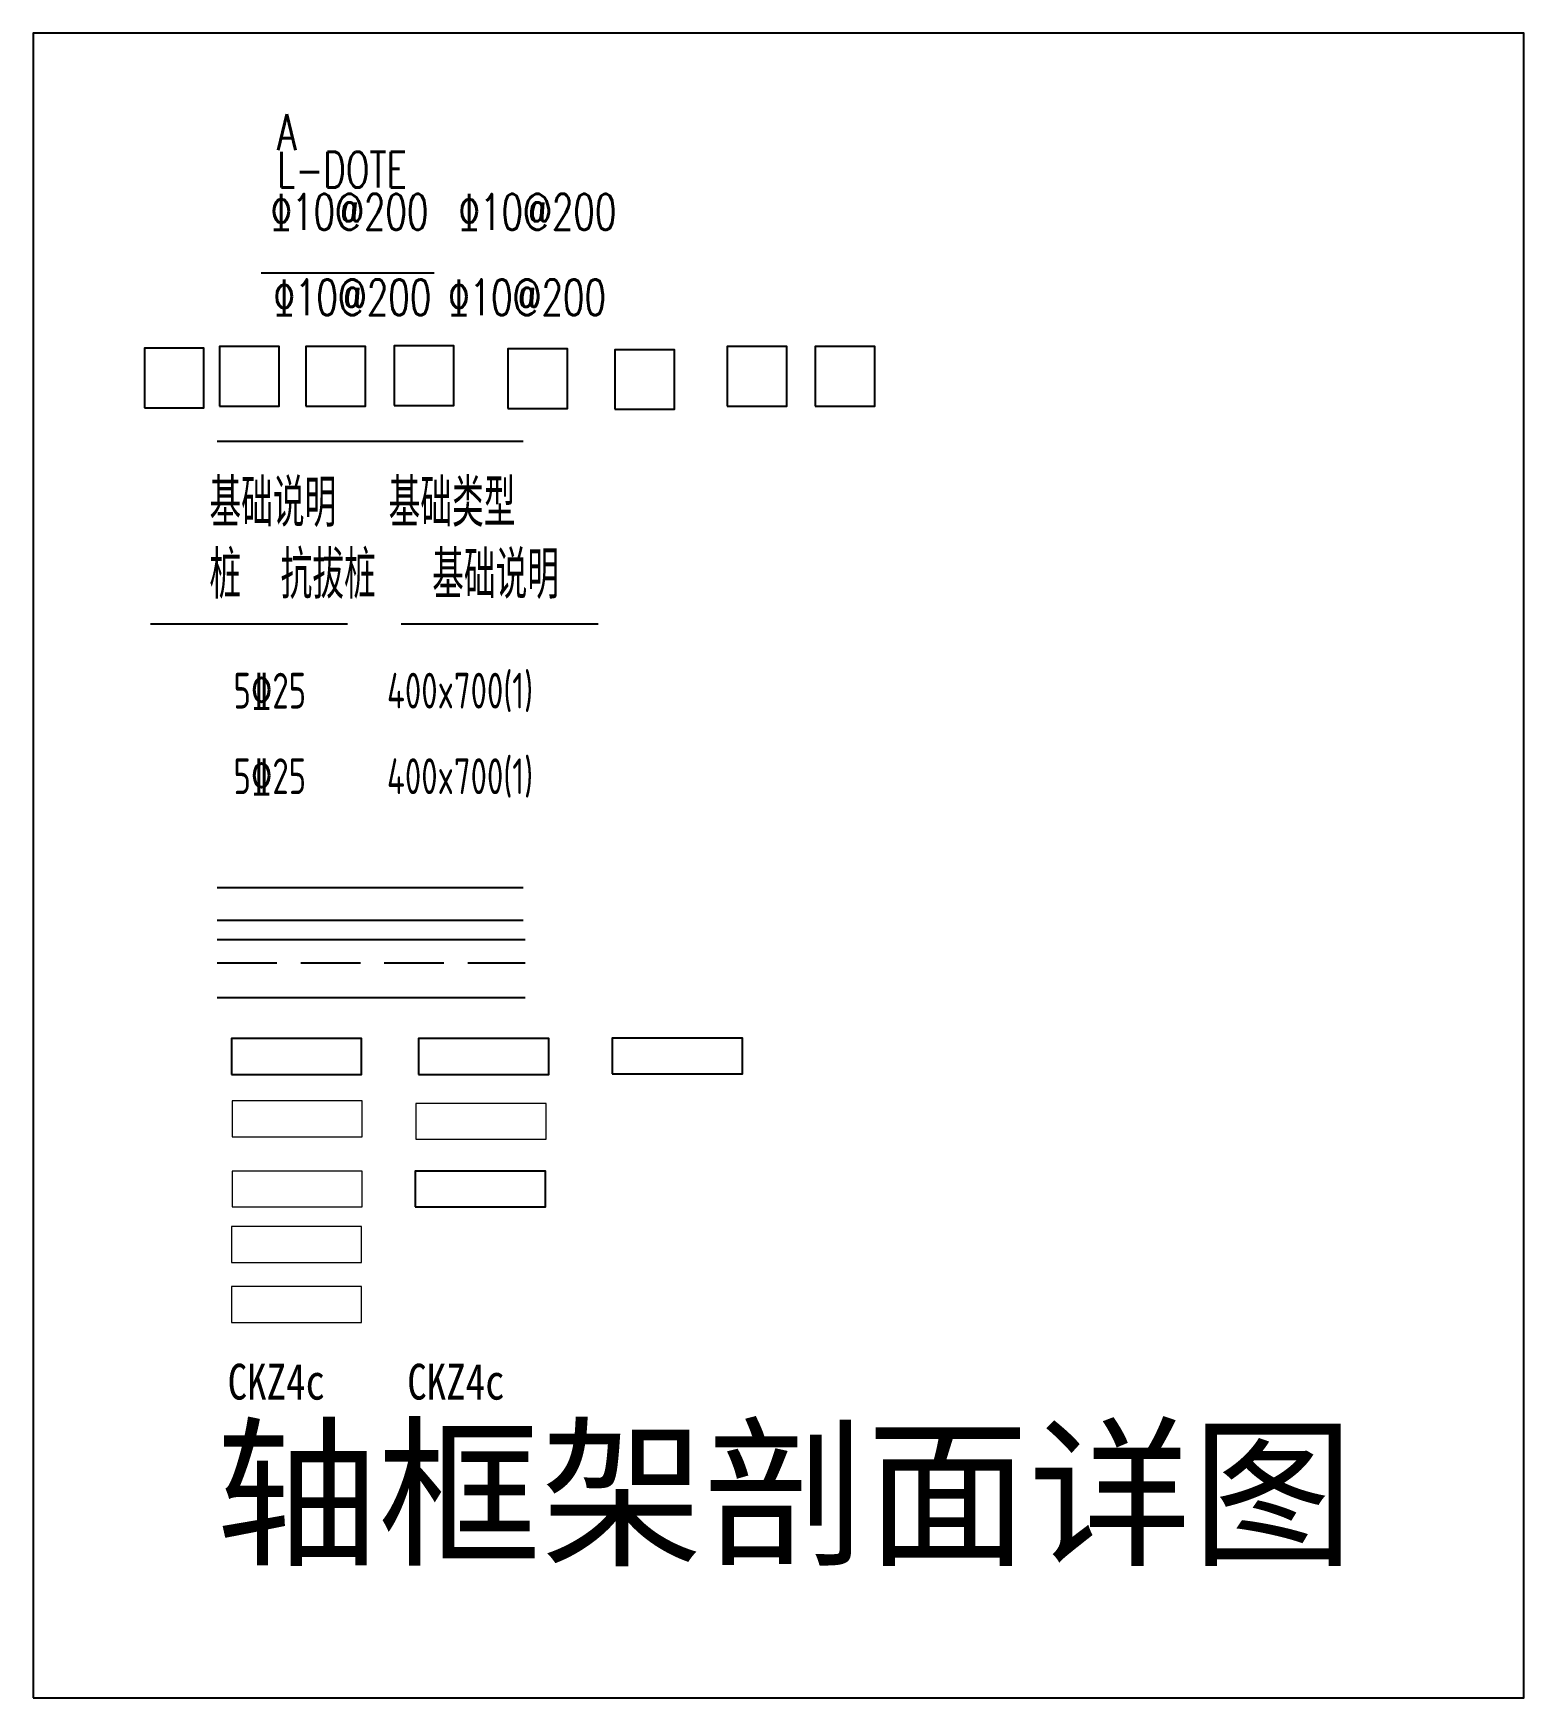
# Model space of a CAD drawing. Header units: millimetres. Extents: x 2998490 to 15040601, y 444546 to 7822218.
# Drawn here: x 14026562 to 14039059, y 7708385 to 7722341 of the extents above; entities that cross this region are included whole.
import ezdxf

# ---------------------------------------------------------------- set-up
doc = ezdxf.new("R2010")
doc.units = ezdxf.units.MM
doc.header["$LTSCALE"] = 2000
for name, pattern in [('ACAD_ISO02W100', [15, 12, -3]), ('CONTINOUS', [0]), ('DASH', [0.35, 0.25, -0.1]), ('DOTE', [2.42, 2, -0.2, 0.02, -0.2])]:
    doc.linetypes.add(name, pattern=pattern)
for name, color, linetype in [('3-AXIS', 3, 'Continuous'), ('3-AXIS_TEXT', 7, 'Continuous'), ('3-ban', 84, 'Continuous'), ('3-ban-hatch', 9, 'Continuous'), ('3-ban-rein', 1, 'Continuous'), ('3-ban设备基础', 3, 'Continuous'), ('3-column-DOWN', 232, 'Continuous'), ('3-column-DOWN-jichu', 232, 'Continuous'), ('3-COLUMN-UP', 2, 'Continuous'), ('3-dcl', 3, 'Continuous'), ('3-dote', 43, 'DOTE'), ('3-dote-axis', 214, 'Continuous'), ('3-HATCH', 8, 'Continuous'), ('3-hole', 3, 'Continuous'), ('3-jichu', 4, 'Continuous'), ('3-jichu-说明', 4, 'Continuous'), ('3-jichu桩', 4, 'Continuous'), ('3-jichu桩HATCH', 8, 'Continuous'), ('3-jichu类型', 43, 'Continuous'), ('3-jichu试验桩', 4, 'Continuous'), ('3-liang-rein-X', 54, 'Continuous'), ('3-liang-rein-Y', 130, 'Continuous'), ('3-liang-R截面-X', 50, 'Continuous'), ('3-liang-R截面-Y', 70, 'Continuous'), ('3-liang-s', 120, 'Continuous'), ('3-liang-s-1', 44, 'Continuous'), ('3-liang-xu', 120, 'DASH'), ('3-liang-xucl', 70, 'Continuous'), ('3-liang-xuRein', 73, 'CONTINOUS'), ('3-qiang-DOWN', 5, 'Continuous'), ('3-qiang-hatch', 8, 'Continuous'), ('3-qiang-UP', 2, 'Continuous'), ('3-柱墙定位', 205, 'Continuous'), ('3-柱钢筋', 7, 'Continuous'), ('3-标题', 4, 'Continuous'), ('3-沉降观测点', 6, 'Continuous'), ('3-装饰线脚', 7, 'Continuous'), ('31-beam-text', 54, 'Continuous'), ('31-column-text', 50, 'Continuous'), ('图框', 7, 'Continuous')]:
    doc.layers.add(name, color=color, linetype=linetype)
for name, color, linetype, lineweight in [('3-对图', 1, 'Continuous', 5), ('3-引线', 9, 'Continuous', 15), ('3-檩条', 200, 'Continuous', 5), ('3-虚线', 6, 'ACAD_ISO02W100', 13), ('3-零部件', 73, 'Continuous', 5)]:
    doc.layers.add(name, color=color, linetype=linetype, lineweight=lineweight)
doc.styles.add('ST', font='NSimSun.ttf', dxfattribs={"height": 1})
doc.styles.add('TSSD_Rein', font='Tssdeng.shx', dxfattribs={"width": 0.7, "bigfont": 'hztxt.shx'})
doc.styles.add('宋体', font='NSimSun-18030.ttf')
doc.styles.add('汉字', font='tj-romans1.shx', dxfattribs={"width": 0.7, "bigfont": 'tjhztxt.shx'})

msp = doc.modelspace()

# ---------------------------------------------------------------- texts
at = {"layer": '3-AXIS', "style": '汉字', "width": 0.7}
msp.add_text('A', height=300, dxfattribs=at).set_placement((14028607.1, 7721362.3))
at = {"layer": '3-AXIS_TEXT', "style": '汉字', "width": 0.7}
msp.add_text('L-DOTE', height=300, dxfattribs=at).set_placement((14028607.1, 7721048))
at = {"layer": '3-ban', "style": '汉字', "width": 0.7}
msp.add_text('%%13110@200', height=300, dxfattribs=at).set_placement((14028552, 7720693.9))
at = {"layer": '3-ban-hatch', "style": '汉字', "width": 0.7}
msp.add_text('%%13110@200', height=300, dxfattribs=at).set_placement((14030127.8, 7720693.9))
at = {"layer": '3-jichu-说明', "style": '汉字', "width": 0.7}
msp.add_text('基础说明', height=400, dxfattribs=at).set_placement((14028039.3, 7718203.5))
at = {"layer": '3-jichu桩', "style": '汉字', "width": 0.7}
msp.add_text('桩', height=400, dxfattribs=at).set_placement((14028039.3, 7717600.6))
at = {"layer": '3-jichu桩HATCH', "style": '汉字', "width": 0.7}
msp.add_text('基础说明', height=400, dxfattribs=at).set_placement((14029906.8, 7717600.6))
at = {"layer": '3-jichu类型', "style": '汉字', "width": 0.7}
msp.add_text('基础类型', height=400, dxfattribs=at).set_placement((14029541.1, 7718203.5))
at = {"layer": '3-jichu试验桩', "style": '汉字', "width": 0.7}
msp.add_text('抗拔桩', height=400, dxfattribs=at).set_placement((14028635.8, 7717600.6))
at = {"layer": '3-liang-rein-X', "style": 'TSSD_Rein', "width": 0.7}
msp.add_text('5%%13225', height=300, dxfattribs=at).set_placement((14028241.2, 7716679.2))
at = {"layer": '3-liang-rein-Y', "style": 'TSSD_Rein', "width": 0.7}
msp.add_text('5%%13225', height=300, dxfattribs=at).set_placement((14028241.2, 7715961.6))
at = {"layer": '3-liang-R截面-X', "style": 'TSSD_Rein', "width": 0.7}
msp.add_text('400x700(1)', height=300, dxfattribs=at).set_placement((14029527.5, 7716679.2))
at = {"layer": '3-liang-R截面-Y', "style": 'TSSD_Rein', "width": 0.7}
msp.add_text('400x700(1)', height=300, dxfattribs=at).set_placement((14029527.5, 7715961.6))
at = {"layer": '3-柱墙定位', "style": 'ST', "width": 0.8}
msp.add_text('CKZ4c', height=300, dxfattribs=at).set_placement((14029697.8, 7710884.9))
at = {"layer": '3-柱钢筋', "style": 'ST', "width": 0.8}
msp.add_text('CKZ4c', height=300, dxfattribs=at).set_placement((14028191.9, 7710884.9))
at = {"layer": '3-标题', "style": '宋体'}
msp.add_text('轴框架剖面详图', height=1000, dxfattribs=at).set_placement((14028090, 7709597.3))
at = {"layer": '31-beam-text', "style": '汉字', "width": 0.7}
msp.add_text('%%13110@200', height=300, dxfattribs=at).set_placement((14028576.3, 7719977.4))
at = {"layer": '31-column-text', "style": '汉字', "width": 0.7}
msp.add_text('%%13110@200', height=300, dxfattribs=at).set_placement((14030040.8, 7719977.4))

# ---------------------------------------------------------------- linework, layer by layer
at = {"layer": '3-ban-rein'}
msp.add_line((14028471.9, 7720333.3), (14029924.2, 7720333.3), dxfattribs=at)
at = {"layer": '3-ban设备基础'}
msp.add_lwpolyline([(14029765.2, 7712500.8), (14030855.9, 7712500.8), (14030855.9, 7712800.8), (14029765.2, 7712800.8)], close=True, dxfattribs=at)
at = {"layer": '3-column-DOWN'}
msp.add_lwpolyline([(14028848.1, 7719213.8), (14029348.1, 7719213.8), (14029348.1, 7719713.8), (14028848.1, 7719713.8)], close=True, dxfattribs=at)
at = {"layer": '3-column-DOWN-jichu'}
msp.add_lwpolyline([(14028124.4, 7719213.8), (14028624.4, 7719213.8), (14028624.4, 7719713.8), (14028124.4, 7719713.8)], close=True, dxfattribs=at)
at = {"layer": '3-COLUMN-UP'}
msp.add_lwpolyline([(14027493.7, 7719201), (14027993.7, 7719201), (14027993.7, 7719701), (14027493.7, 7719701)], close=True, dxfattribs=at)
at = {"layer": '3-dcl'}
msp.add_lwpolyline([(14030541.6, 7719194.9), (14031041.6, 7719194.9), (14031041.6, 7719694.9), (14030541.6, 7719694.9)], close=True, dxfattribs=at)
at = {"layer": '3-dote'}
msp.add_line((14027545.1, 7717390.2), (14029197.4, 7717390.2), dxfattribs=at)
at = {"layer": '3-dote-axis'}
msp.add_line((14029646.1, 7717390.2), (14031298.4, 7717390.2), dxfattribs=at)
at = {"layer": '3-HATCH'}
msp.add_lwpolyline([(14031438.1, 7719188.3), (14031938.1, 7719188.3), (14031938.1, 7719688.3), (14031438.1, 7719688.3)], close=True, dxfattribs=at)
at = {"layer": '3-hole'}
msp.add_lwpolyline([(14029589.1, 7719220.4), (14030089.1, 7719220.4), (14030089.1, 7719720.4), (14029589.1, 7719720.4)], close=True, dxfattribs=at)
at = {"layer": '3-jichu'}
msp.add_line((14028105, 7718921.2), (14030670, 7718921.2), dxfattribs=at)
at = {"layer": '3-liang-s'}
msp.add_line((14028105, 7715177.6), (14030670, 7715177.6), dxfattribs=at)
at = {"layer": '3-liang-s-1'}
msp.add_line((14028105, 7714903.4), (14030670, 7714903.4), dxfattribs=at)
at = {"layer": '3-liang-xu'}
msp.add_line((14028105, 7714545.6), (14030687.7, 7714545.6), dxfattribs=at)
at = {"layer": '3-liang-xucl'}
msp.add_line((14028105, 7714741.6), (14030687.7, 7714741.6), dxfattribs=at)
at = {"layer": '3-liang-xuRein'}
msp.add_line((14028105, 7714257.4), (14030687.7, 7714257.4), dxfattribs=at)
at = {"layer": '3-qiang-DOWN'}
msp.add_lwpolyline([(14029793.2, 7713611.7), (14030883.8, 7713611.7), (14030883.8, 7713911.7), (14029793.2, 7713911.7)], close=True, dxfattribs=at)
at = {"layer": '3-qiang-hatch'}
msp.add_lwpolyline([(14031417.3, 7713616.4), (14032508, 7713616.4), (14032508, 7713916.4), (14031417.3, 7713916.4)], close=True, dxfattribs=at)
at = {"layer": '3-qiang-UP'}
msp.add_lwpolyline([(14028224.6, 7713611.7), (14029315.2, 7713611.7), (14029315.2, 7713911.7), (14028224.6, 7713911.7)], close=True, dxfattribs=at)
at = {"layer": '3-对图'}
msp.add_lwpolyline([(14029770.6, 7713067.4), (14030861.3, 7713067.4), (14030861.3, 7713367.4), (14029770.6, 7713367.4)], close=True, dxfattribs=at)
at = {"layer": '3-引线'}
msp.add_lwpolyline([(14028224.6, 7711532.3), (14029315.2, 7711532.3), (14029315.2, 7711832.3), (14028224.6, 7711832.3)], close=True, dxfattribs=at)
at = {"layer": '3-檩条'}
msp.add_lwpolyline([(14028228.9, 7713089.2), (14029319.6, 7713089.2), (14029319.6, 7713389.2), (14028228.9, 7713389.2)], close=True, dxfattribs=at)
at = {"layer": '3-沉降观测点'}
msp.add_lwpolyline([(14033119.1, 7719213.8), (14033619.1, 7719213.8), (14033619.1, 7719713.8), (14033119.1, 7719713.8)], close=True, dxfattribs=at)
at = {"layer": '3-虚线'}
msp.add_lwpolyline([(14028224.6, 7712035.4), (14029315.2, 7712035.4), (14029315.2, 7712335.4), (14028224.6, 7712335.4)], close=True, dxfattribs=at)
at = {"layer": '3-装饰线脚'}
msp.add_lwpolyline([(14032380.3, 7719213.8), (14032880.3, 7719213.8), (14032880.3, 7719713.8), (14032380.3, 7719713.8)], close=True, dxfattribs=at)
at = {"layer": '3-零部件'}
msp.add_lwpolyline([(14028228.9, 7712500.8), (14029319.6, 7712500.8), (14029319.6, 7712800.8), (14028228.9, 7712800.8)], close=True, dxfattribs=at)
at = {"layer": '图框'}
msp.add_lwpolyline([(14026562.4, 7708385), (14039058.7, 7708385), (14039058.7, 7722341.2), (14026562.4, 7722341.2)], close=True, dxfattribs=at)

msp.set_redraw_order([(e.dxf.handle, doc.entitydb.next_handle()) for e in msp.query("TEXT MTEXT ATTDEF DIMENSION ARC_DIMENSION")])  # texts and dimensions are drawn at this point

doc.saveas('drawing.dxf')
